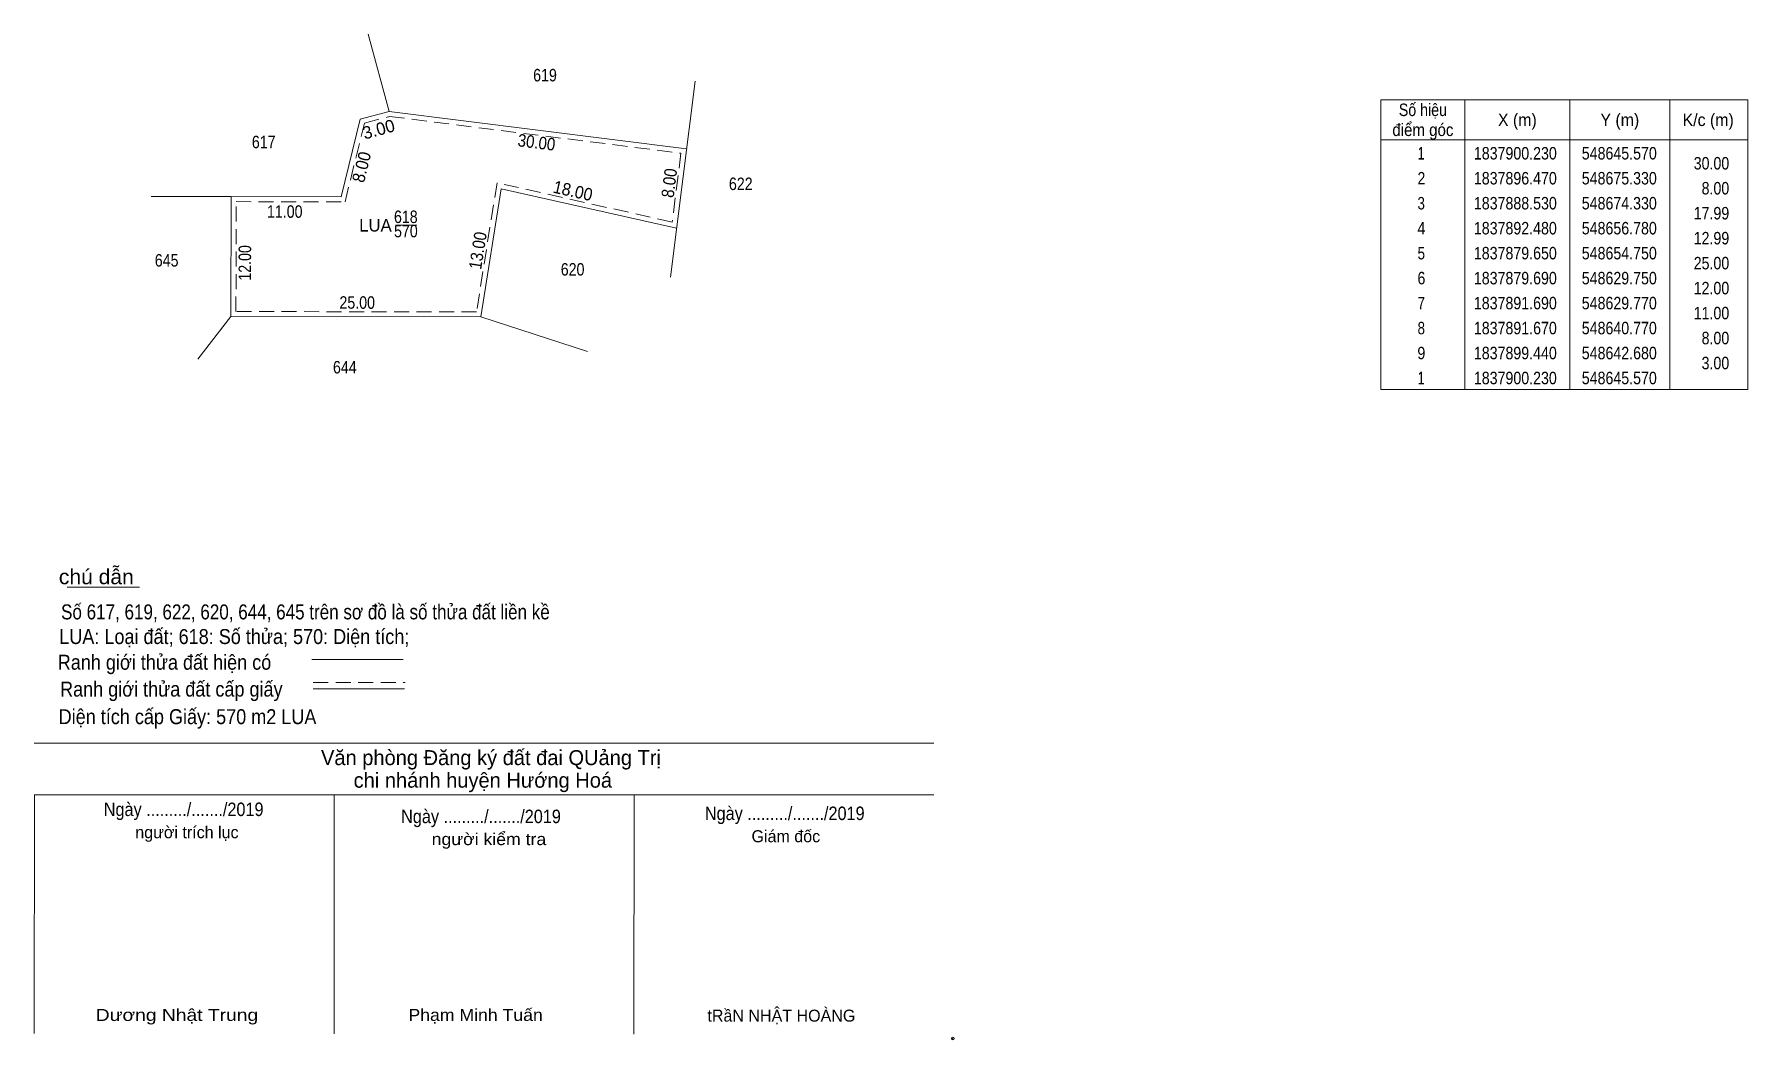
# Model space of a CAD drawing. Header units: metres. Extents: x 548305 to 548782, y 1837799 to 1837910.
# Drawn here: x 548610.1 to 548781.5, y 1837807.3 to 1837907.9 of the extents above; entities that cross this region are included whole.
import ezdxf
from ezdxf.enums import TextEntityAlignment as Align

# ---------------------------------------------------------------- set-up
doc = ezdxf.new("R2010")
doc.units = ezdxf.units.M
doc.header["$LTSCALE"] = 0.5
doc.header["$PDMODE"] = 32
doc.header["$PDSIZE"] = 0.25
doc.linetypes.add('MEDIUM_DASHED', pattern=[4.5, 3, -1.5])
for name, color, linetype, lineweight in [('1', 7, 'MEDIUM_DASHED', 13), ('17', 7, 'Continuous', 13), ('6', 7, 'Continuous', 13), ('63', 7, 'Continuous', 13)]:
    doc.layers.add(name, color=color, linetype=linetype, lineweight=lineweight)

msp = doc.modelspace()

# ---------------------------------------------------------------- texts
at = {"layer": '1'}
msp.add_text('LUA', height=1.25, dxfattribs=at).set_placement((548644.205, 1837888.2), align=Align.CENTER)
at = {"layer": '1', "width": 0.85}
for s, p in [('618', (548647.245, 1837889.05)), ('570', (548647.25, 1837887.62))]:
    msp.add_text(s, height=1.25, dxfattribs=at).set_placement(p, align=Align.CENTER)
at = {"layer": '6'}
for s, width, p in [('chú dẫn', 1.05, (548612.53, 1837852.89)), ('Số 617, 619, 622, 620, 644, 645 trên sơ đồ là số thửa đất liền kề', 0.85, (548612.75, 1837849.37)), ('LUA: Loại đất; 618: Số thửa; 570: Diện tích;', 0.9, (548612.57, 1837846.9)), ('Ranh giới thửa đất hiện có ', 0.9, (548612.42, 1837844.33)), ('Ranh giới thửa đất cấp giấy', 0.9, (548612.65, 1837841.64)), ('Diện tích cấp Giấy: 570 m2 LUA', 0.9, (548612.51, 1837838.88))]:
    msp.add_text(s, height=1.5, dxfattribs=dict(at, width=width)).set_placement(p)
for s, height, p in [(' Văn phòng Đăng ký đất đai QUảng Trị', 1.5, (548655.485, 1837834.78)), ('chi nhánh huyện Hướng Hoá', 1.5, (548654.95, 1837832.52)), ('người trích lục', 1.2, (548625.345, 1837827.46)), ('Giám đốc', 1.2, (548685.265, 1837827.06)), ('tRầN NHẬT HOÀNG', 1.2, (548684.82, 1837809.1))]:
    msp.add_text(s, height=height, dxfattribs=at).set_placement(p, align=Align.CENTER)
for s, height, width, p in [('Ngày ........./......./2019', 1.35, 0.9, (548625.015, 1837829.68)), ('Ngày ........./......./2019', 1.35, 0.9, (548654.765, 1837828.97)), ('Ngày ........./......./2019', 1.35, 0.9, (548685.155, 1837829.28)), ('người kiểm tra', 1.2, 1.1, (548655.56, 1837826.77)), ('Dương Nhật Trung', 1.2, 1.2, (548624.345, 1837809.17)), ('Phạm Minh Tuấn', 1.2, 1.1, (548654.225, 1837809.17))]:
    msp.add_text(s, height=height, dxfattribs=dict(at, width=width)).set_placement(p, align=Align.CENTER)
at = {"layer": '63'}
for s, width, p in [('619', 0.85, (548661.17, 1837903.23)), ('Số hiệu', 0.85, (548749, 1837899.76)), ('X (m)', 0.95, (548758.45, 1837898.76)), ('Y (m)', 0.95, (548768.705, 1837898.76)), ('K/c (m)', 0.95, (548777.545, 1837898.76)), ('617', 0.85, (548633.025, 1837896.54)), ('điểm góc', 0.9, (548749, 1837897.76)), (' 1', 0.75, (548748.65, 1837895.41)), ('1837900.230', 0.85, (548758.25, 1837895.41)), ('548645.570', 0.85, (548768.65, 1837895.41)), (' 2', 0.85, (548748.655, 1837892.91)), ('1837896.470', 0.85, (548758.25, 1837892.91)), ('548675.330', 0.85, (548768.65, 1837892.91)), ('622', 0.85, (548680.755, 1837892.35)), (' 3', 0.8, (548748.645, 1837890.41)), ('1837888.530', 0.85, (548758.25, 1837890.41)), ('548674.330', 0.85, (548768.65, 1837890.41)), (' 4', 0.85, (548748.65, 1837887.91)), ('1837892.480', 0.85, (548758.25, 1837887.91)), ('548656.780', 0.85, (548768.65, 1837887.91)), ('645', 0.85, (548623.315, 1837884.69)), (' 5', 0.8, (548748.655, 1837885.41)), ('1837879.650', 0.85, (548758.25, 1837885.41)), ('548654.750', 0.85, (548768.65, 1837885.41)), ('620', 0.85, (548663.93, 1837883.79)), (' 6', 0.85, (548748.655, 1837882.91)), ('1837879.690', 0.85, (548758.25, 1837882.91)), ('548629.750', 0.85, (548768.65, 1837882.91)), (' 7', 0.8, (548748.655, 1837880.41)), ('1837891.690', 0.85, (548758.25, 1837880.41)), ('548629.770', 0.85, (548768.65, 1837880.41)), (' 8', 0.8, (548748.655, 1837877.91)), ('1837891.670', 0.85, (548758.25, 1837877.91)), ('548640.770', 0.85, (548768.65, 1837877.91)), (' 9', 0.85, (548748.65, 1837875.41)), ('1837899.440', 0.85, (548758.25, 1837875.41)), ('548642.680', 0.85, (548768.65, 1837875.41)), ('644', 0.85, (548641.14, 1837873.99)), (' 1', 0.75, (548748.65, 1837872.91)), ('1837900.230', 0.85, (548758.25, 1837872.91)), ('548645.570', 0.85, (548768.65, 1837872.91))]:
    msp.add_text(s, height=1.25, dxfattribs=dict(at, width=width)).set_placement(p, align=Align.CENTER)
msp.add_text('3.00', height=1.25, rotation=15.289, dxfattribs=at).set_placement((548644.6902, 1837897.8356), align=Align.CENTER)
for s, rotation, width, p in [('30.00', 352.799, 0.9, (548660.2467, 1837896.5129)), ('8.00', 76.19, 0.95, (548643.4214, 1837894.5108)), ('8.00', 82.822, 0.9, (548674.2154, 1837892.9819)), ('18.00', 347.316, 0.95, (548663.8278, 1837891.6706)), ('11.00', 359.896, 0.85, (548635.1289, 1837889.5767)), ('13.00', 81.009, 0.9, (548655.0686, 1837886.1973)), ('12.00', 89.905, 0.85, (548631.763, 1837885.059)), ('25.00', 359.908, 0.85, (548642.379, 1837880.4671))]:
    msp.add_text(s, height=1.25, rotation=rotation, dxfattribs=dict(at, width=width)).set_placement(p, align=Align.CENTER)
at = {"layer": '63', "width": 0.85}
for s, p in [('30.00', (548779.65, 1837894.41)), ('8.00', (548779.65, 1837891.91)), ('17.99', (548779.65, 1837889.41)), ('12.99', (548779.65, 1837886.91)), ('25.00', (548779.65, 1837884.41)), ('12.00', (548779.65, 1837881.91)), ('11.00', (548779.65, 1837879.41)), ('8.00', (548779.65, 1837876.91)), ('3.00', (548779.65, 1837874.41))]:
    msp.add_text(s, height=1.25, dxfattribs=at).set_placement(p, align=Align.RIGHT)

# ---------------------------------------------------------------- linework, layer by layer
at = {"layer": '1'}
msp.add_lwpolyline([(548645.61, 1837899.72), (548674.77, 1837896.04), (548673.9, 1837889.14), (548656.37, 1837893.08), (548654.32, 1837880.15), (548630.25, 1837880.19), (548630.27, 1837891.19), (548641.16, 1837891.17), (548643.1, 1837899.04)], close=True, dxfattribs=at)
at = {"layer": '17'}
for p, q in [((548643.46, 1837907.95), (548645.57, 1837900.23)), ((548673.71, 1837883.64), (548676.19, 1837903.26)), ((548645.57, 1837900.23), (548675.33, 1837896.47)), ((548656.78, 1837892.48), (548654.75, 1837879.65)), ((548656.78, 1837892.48), (548674.33, 1837888.53)), ((548621.77, 1837891.7), (548629.77, 1837891.69)), ((548629.75, 1837879.69), (548629.77, 1837891.69)), ((548654.75, 1837879.65), (548629.75, 1837879.69)), ((548654.75, 1837879.65), (548665.41, 1837876.2)), ((548613.35, 1837852.58), (548620.59, 1837852.58)), ((548610.07, 1837807.91), (548610.09, 1837831.81)), ((548640.07, 1837807.88), (548640.09, 1837831.79)), ((548670.07, 1837807.85), (548670.09, 1837831.77))]:
    msp.add_line(p, q, dxfattribs=at)
msp.add_lwpolyline([(548645.57, 1837900.23), (548642.68, 1837899.44), (548640.77, 1837891.67), (548629.77, 1837891.69)], dxfattribs=at)
at = {"layer": '6'}
for p, q in [((548637.84, 1837845.36), (548646.98, 1837845.36)), ((548637.98, 1837842.42), (548647.12, 1837842.42)), ((548610.07, 1837836.97), (548700.07, 1837836.97)), ((548610.07, 1837836.97), (548700.07, 1837836.97)), ((548610.07, 1837831.81), (548700.07, 1837831.81))]:
    msp.add_line(p, q, dxfattribs=at)
at = {"layer": '6', "linetype": 'MEDIUM_DASHED'}
msp.add_line((548637.98, 1837843.04), (548647.18, 1837843.04), dxfattribs=at)
at = {"layer": '6'}
msp.add_point((548701.97, 1837807.41), dxfattribs=at)
at = {"layer": '63'}
for p, q in [((548753.2, 1837901.38), (548753.2, 1837872.38)), ((548763.7, 1837901.38), (548763.7, 1837872.38)), ((548773.7, 1837901.38), (548773.7, 1837872.38)), ((548744.8, 1837897.38), (548781.5, 1837897.38)), ((548646.23, 1837888.83), (548648.36, 1837888.83)), ((548629.75, 1837879.69), (548626.44, 1837875.41))]:
    msp.add_line(p, q, dxfattribs=at)
msp.add_lwpolyline([(548744.8, 1837901.38), (548781.5, 1837901.38), (548781.5, 1837872.38), (548744.8, 1837872.38)], close=True, dxfattribs=at)

msp.set_redraw_order([(e.dxf.handle, doc.entitydb.next_handle()) for e in msp.query("TEXT MTEXT ATTDEF DIMENSION ARC_DIMENSION")])  # texts and dimensions are drawn at this point

doc.saveas('drawing.dxf')
